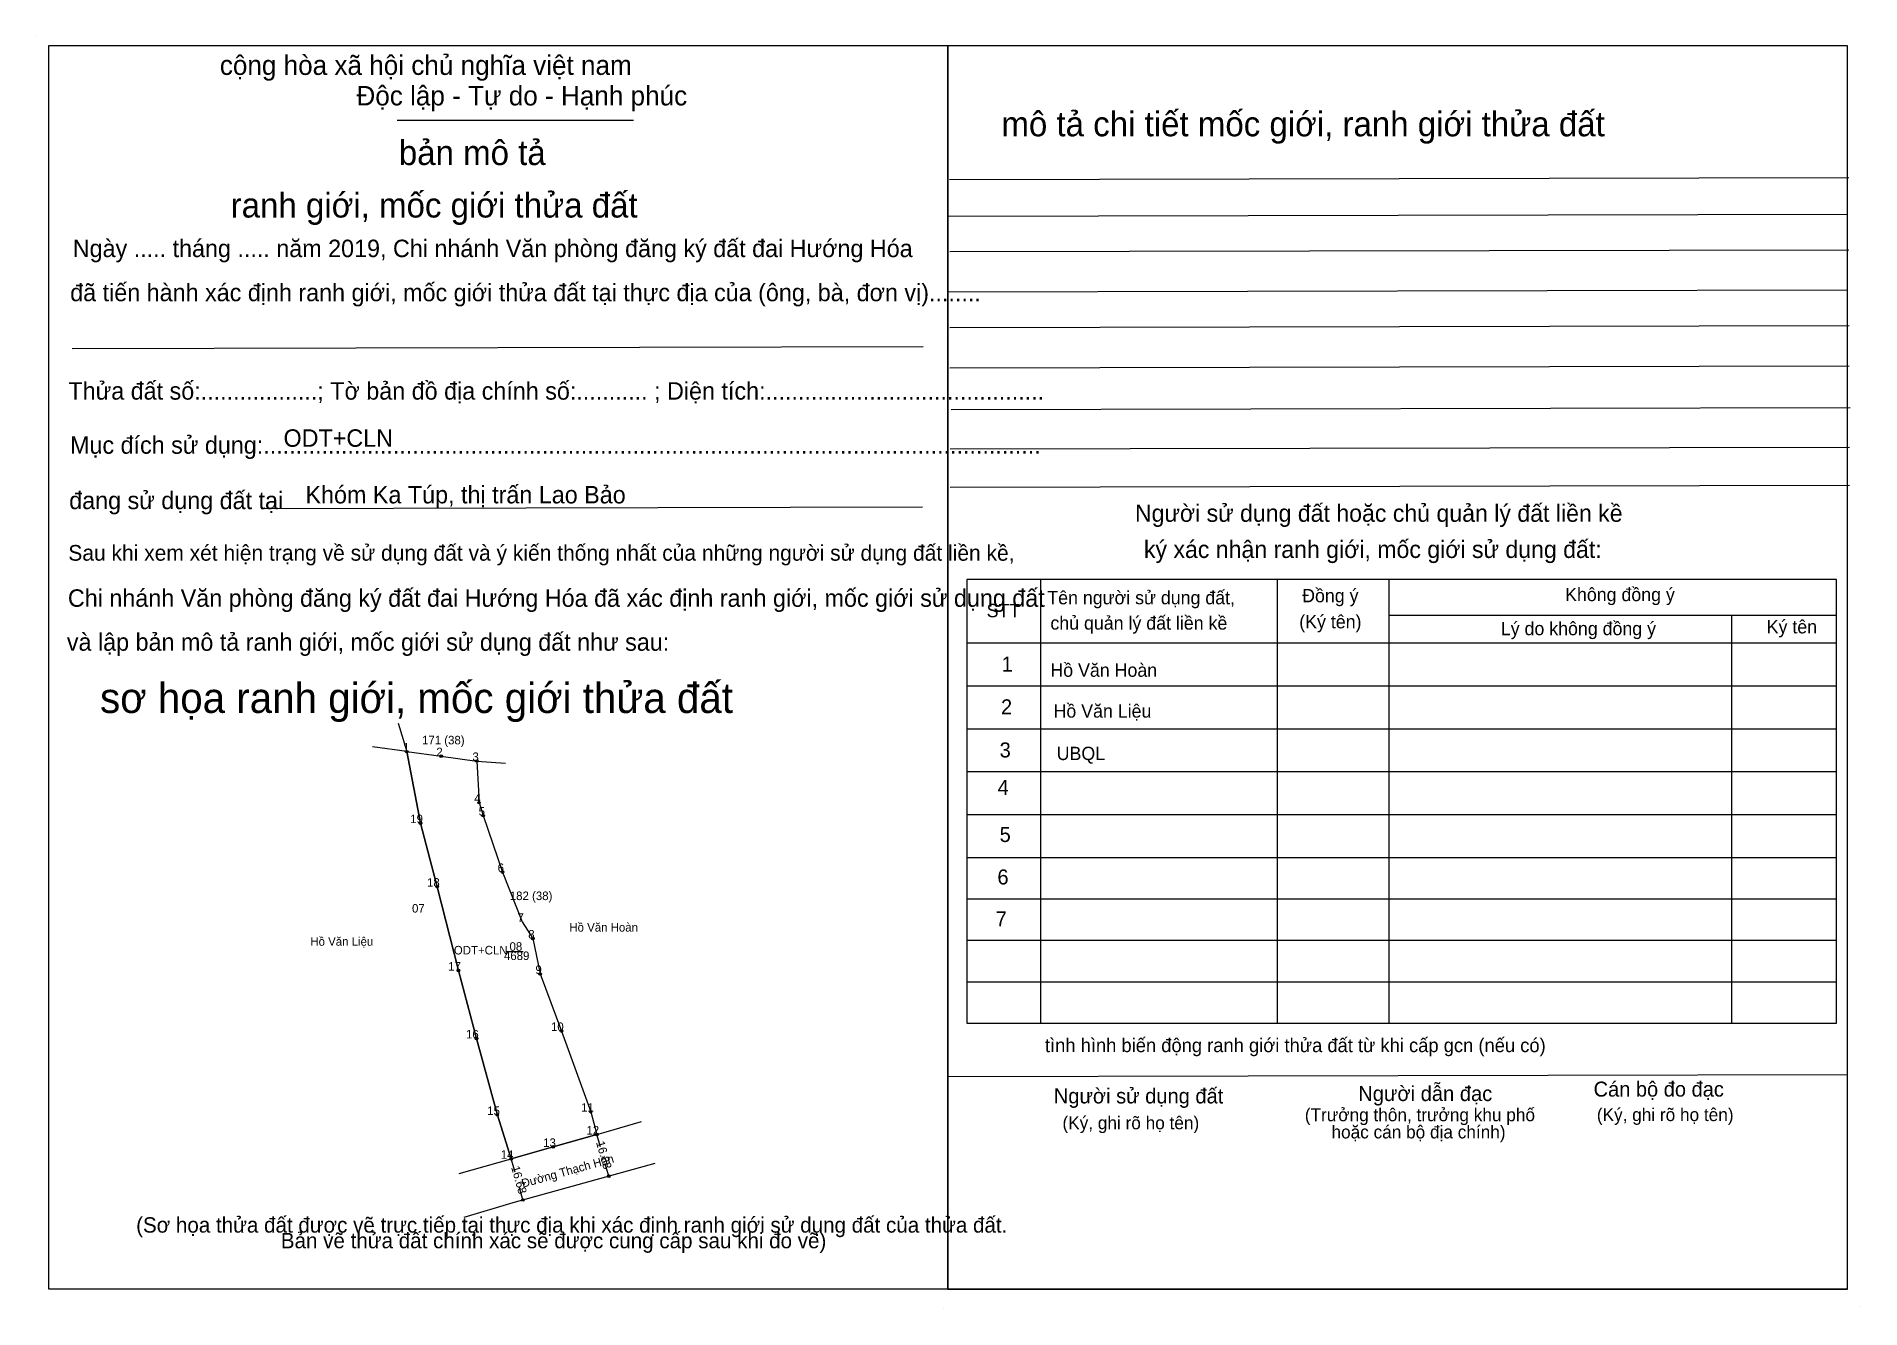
# Model space of a CAD drawing. Extents: x 533202 to 536313, y 1836053 to 1836662.
# Drawn here: x 533202 to 534056, y 1836053 to 1836648 of the extents above; entities that cross this region are included whole.
import ezdxf

# ---------------------------------------------------------------- set-up
doc = ezdxf.new("R2010")
doc.units = 0
for name, color, linetype in [('Level 1', 7, 'Continuous'), ('Level 10', 7, 'Continuous'), ('Level 16', 7, 'Continuous'), ('Level 2', 7, 'Continuous'), ('Level 32', 7, 'Continuous'), ('Level 40', 7, 'Continuous'), ('Level 63', 7, 'Continuous')]:
    doc.layers.add(name, color=color, linetype=linetype)

msp = doc.modelspace()

# ---------------------------------------------------------------- texts
at = {"layer": 'Level 1'}
for s, height, p in [('ODT+CLN', 4, (533397.75, 1836218.83)), ('08', 4, (533423.81, 1836220.55)), ('4689', 4, (533421.2, 1836216.21)), ('(Sơ họa thửa đất được vẽ trực tiếp tại thực địa khi xác định ranh giới sử dụng đất của thửa đất.', 7.2, (533249.09, 1836088.68)), (' Bản vẽ thửa đất chính xác sẽ được cung cấp sau khi đo vẽ)', 7.2, (533314.13, 1836081.36))]:
    msp.add_text(s, height=height, dxfattribs=at).set_placement(p)
at = {"layer": 'Level 16'}
for s, height, p in [('Ngày ..... tháng ..... năm 2019, Chi nhánh Văn phòng đăng ký đất đai Hướng Hóa', 8.16, (533219.45, 1836545.08)), (' đã tiến hành xác định ranh giới, mốc giới thửa đất tại thực địa của (ông, bà, đơn vị)........', 8.1598, (533215.21, 1836524.44)), ('Thửa đất số:..................; Tờ bản đồ địa chính số:........... ; Diện tích:...........................................', 8.15976, (533217.41, 1836478.4)), ('Mục đích sử dụng:........................................................................................................................', 8.15976, (533218.17, 1836453.08)), ('ODT+CLN', 8.16, (533318.05, 1836456.34)), ('đang sử dụng đất tại', 8.16, (533217.77, 1836427.16)), ('Khóm Ka Túp, thị trấn Lao Bảo', 8.16, (533328.33, 1836429.86)), ('Sau khi xem xét hiện trạng về sử dụng đất và ý kiến thống nhất của những người sử dụng đất liền kề,', 7.3438, (533217.37, 1836403.04)), ('Chi nhánh Văn phòng đăng ký đất đai Hướng Hóa đã xác định ranh giới, mốc giới sử dụng đất', 8.1598, (533217.17, 1836381.48)), (' và lập bản mô tả ranh giới, mốc giới sử dụng đất như sau:', 8.1598, (533213.65, 1836360.92))]:
    msp.add_text(s, height=height, dxfattribs=at).set_placement(p)
at = {"layer": 'Level 2'}
for s, height, p in [('cộng hòa xã hội chủ nghĩa việt nam', 9.1296, (533288.25, 1836630.32)), ('Độc lập - Tự do - Hạnh phúc', 9.1296, (533352.17, 1836616.04)), ('mô tả chi tiết mốc giới, ranh giới thửa đất', 11.5577, (533653.97, 1836601.6)), ('bản mô tả', 11.559, (533372.01, 1836588.16)), ('ranh giới, mốc giới thửa đất', 11.5589, (533293.33, 1836563.6)), ('Người sử dụng đất hoặc chủ quản lý đất liền kề ', 8.0801, (533716.45, 1836421.24)), ('ký xác nhận ranh giới, mốc giới sử dụng đất:', 8.0801, (533720.65, 1836404.32)), ('Tên người sử dụng đất,', 6.2208, (533675.45, 1836382.64)), ('Đồng ý', 6.221, (533794.69, 1836383.6)), ('Không đồng ý', 6.2208, (533917.73, 1836384.12)), ('STT', 6.221, (533647.05, 1836376.6)), ('chủ quản lý đất liền kề', 6.2208, (533676.89, 1836370.8)), ('(Ký tên)', 6.221, (533793.33, 1836371.4)), ('Lý do không đồng ý', 6.2208, (533887.65, 1836368.2)), ('Ký tên', 6.221, (534012.05, 1836369.04)), ('1', 7.02, (533654.09, 1836351.2)), ('Hồ Văn Hoàn', 6.22, (533676.89, 1836348.74)), ('sơ họa ranh giới, mốc giới thửa đất', 14.1067, (533232.21, 1836331.8)), ('2', 7.02, (533653.77, 1836331.16)), ('Hồ Văn Liệu', 6.22, (533678.36, 1836329.62)), ('3', 7.02, (533653.13, 1836311)), ('UBQL', 6.22, (533679.83, 1836309.77)), ('4', 7.02, (533652.17, 1836293.48)), ('5', 7.02, (533653.13, 1836271.44)), ('6', 7.02, (533652.09, 1836251.56)), ('Hồ Văn Hoàn', 4, (533451.8, 1836229.52)), ('7', 7.04, (533651.25, 1836231.92)), ('Hồ Văn Liệu', 4, (533330.61, 1836222.91)), ('tình hình biến động ranh giới thửa đất từ khi cấp gcn (nếu có)', 6.421, (533674.33, 1836173.12)), ('Người sử dụng đất', 7.0238, (533678.49, 1836149.12)), ('Người dẫn đạc', 7.0399, (533820.93, 1836150.24)), ('Cán bộ đo đạc', 7.008, (533931.05, 1836152.32)), ('(Trưởng thôn, trưởng khu phố', 6.0199, (533795.93, 1836140.8)), ('(Ký, ghi rõ họ tên)', 6.0202, (533932.57, 1836140.88)), ('(Ký, ghi rõ họ tên)', 6.0202, (533682.53, 1836137.04)), ('hoặc cán bộ địa chính)', 6.0199, (533808.41, 1836132.76))]:
    msp.add_text(s, height=height, dxfattribs=at).set_placement(p)
at = {"layer": 'Level 32'}
for s, p in [('171 (38)', (533382.86, 1836317.11)), ('182 (38)', (533423.93, 1836244.26)), ('07', (533378.18, 1836238.43))]:
    msp.add_text(s, height=4, dxfattribs=at).set_placement(p)
at = {"layer": 'Level 63'}
for s, p in [(' 1', (533372.46, 1836313.71)), (' 2', (533388.08, 1836311.57)), (' 3', (533404.96, 1836309.33)), (' 4', (533405.78, 1836289.87)), (' 19', (533375.86, 1836280.27)), (' 5', (533407.87, 1836283.8)), (' 6', (533416.77, 1836257.37)), (' 18', (533383.7, 1836250.51)), (' 7', (533426.07, 1836234.07)), (' 8', (533431.07, 1836226.26)), (' 17', (533393.64, 1836211.29)), (' 9', (533434.43, 1836209.71)), (' 16', (533401.95, 1836179.52)), (' 10', (533441.72, 1836183.01)), (' 15', (533411.87, 1836143.71)), (' 11', (533455.87, 1836145.25)), (' 12', (533458.33, 1836134.58)), (' 13', (533438.06, 1836128.78)), (' 14', (533418.22, 1836123.21))]:
    msp.add_text(s, height=4, dxfattribs=at).set_placement(p)
for s, rotation, p in [('16.88', 285.82746, (533464.26, 1836130.9)), ('16.68', 285.82746, (533424.52, 1836119.28)), ('Đường Thạch Hãn', 15.49637, (533430.05, 1836109.66))]:
    msp.add_text(s, height=4, rotation=rotation, dxfattribs=at).set_placement(p)

# ---------------------------------------------------------------- linework, layer by layer
at = {"layer": 'Level 1'}
for p, q in [((533629.65, 1836581.4), (534050.41, 1836582.32)), ((533629.25, 1836564.28), (534050.01, 1836565.2)), ((533629.77, 1836547.64), (534050.53, 1836548.56)), ((533628.85, 1836528.8), (534049.61, 1836529.72)), ((533629.81, 1836512.16), (534050.57, 1836513.08)), ((533219.17, 1836502.32), (533617.37, 1836503.2)), ((533629.85, 1836493.24), (534050.61, 1836494.16)), ((533630.41, 1836473.8), (534051.17, 1836474.72)), ((533629.97, 1836455.32), (534050.73, 1836456.24)), ((533629.97, 1836437.4), (534050.73, 1836438.32)), ((533307.61, 1836427.52), (533617.05, 1836428.2)), ((533629.13, 1836161.8), (534049.89, 1836162.72))]:
    msp.add_line(p, q, dxfattribs=at)
for points in [[(533208.21, 1836644.12), (534049.69, 1836644.12), (534049.69, 1836062.16), (533208.21, 1836062.16)], [(533375.77, 1836313.71), (533391.83, 1836311.57), (533408.52, 1836309.33), (533409.54, 1836289.87), (533411.48, 1836283.8), (533420.52, 1836257.37), (533429.69, 1836234.07), (533434.68, 1836226.26), (533438.12, 1836209.71), (533448.11, 1836183.01), (533461.81, 1836145.25), (533464.7, 1836134.58), (533444.24, 1836128.78), (533424.61, 1836123.21), (533418.11, 1836143.71), (533408.33, 1836179.52), (533399.88, 1836211.29), (533389.94, 1836250.51), (533382.18, 1836280.27)]]:
    msp.add_lwpolyline(points, close=True, dxfattribs=at)
at = {"layer": 'Level 10'}
for p, q in [((533371.74, 1836327.01), (533375.77, 1836313.71)), ((533375.77, 1836313.71), (533359.62, 1836315.91)), ((533375.77, 1836313.71), (533391.83, 1836311.57)), ((533391.83, 1836311.57), (533408.52, 1836309.33)), ((533408.52, 1836309.33), (533421.89, 1836308.29))]:
    msp.add_line(p, q, dxfattribs=at)
at = {"layer": 'Level 2'}
for p, q in [((533202.46, 1836648.3), (533202.46, 1836648.3)), ((533371.25, 1836609.19), (533481.86, 1836609.19)), ((534044.76, 1836394.3), (533637.79, 1836394.3)), ((533637.79, 1836394.3), (533637.79, 1836186.66)), ((533672.22, 1836394.3), (533672.22, 1836186.66)), ((533782.93, 1836394.3), (533782.93, 1836186.66)), ((533835.31, 1836394.3), (533835.31, 1836186.66)), ((534044.76, 1836186.66), (534044.76, 1836394.3)), ((533835.31, 1836377.54), (534044.76, 1836377.54)), ((533995.59, 1836377.54), (533995.59, 1836186.66)), ((533637.79, 1836364.6), (534044.76, 1836364.6)), ((533637.79, 1836344.53), (534044.76, 1836344.53)), ((533637.79, 1836324.46), (534044.76, 1836324.46)), ((533637.79, 1836304.4), (534044.76, 1836304.4)), ((533637.79, 1836284.33), (534044.76, 1836284.33)), ((533637.79, 1836264.26), (534044.76, 1836264.26)), ((533637.79, 1836244.86), (534044.76, 1836244.86)), ((533637.79, 1836225.46), (534044.76, 1836225.46)), ((533637.79, 1836206.06), (534044.76, 1836206.06)), ((533637.79, 1836186.66), (534044.76, 1836186.66)), ((533626.69, 1836053.18), (533626.69, 1836053.18)), ((534055.95, 1836053.89), (534055.95, 1836053.89))]:
    msp.add_line(p, q, dxfattribs=at)
for points in [[(533208.22, 1836062.16), (533208.2, 1836062.16), (533208.2, 1836644.11), (533628.95, 1836644.11), (533628.95, 1836644.09)], [(533628.95, 1836644.09), (533628.95, 1836062.16), (533208.22, 1836062.16)], [(533628.95, 1836644.1), (534049.7, 1836644.1), (534049.7, 1836062.15)], [(534049.7, 1836062.15), (533628.95, 1836062.15), (533628.95, 1836644.09)], [(533628.96, 1836644.1), (534049.71, 1836644.1), (534049.71, 1836062.15), (534049.7, 1836062.15)], [(534049.7, 1836062.15), (533628.96, 1836062.15), (533628.96, 1836644.09)]]:
    msp.add_lwpolyline(points, dxfattribs=at)
at = {"layer": 'Level 40'}
for p, q in [((533375.77, 1836313.71), (533382.18, 1836280.27)), ((533408.52, 1836309.33), (533409.54, 1836289.87)), ((533409.54, 1836289.87), (533411.48, 1836283.8)), ((533411.48, 1836283.8), (533420.52, 1836257.37)), ((533382.18, 1836280.27), (533389.94, 1836250.51)), ((533420.52, 1836257.37), (533429.69, 1836234.07)), ((533389.94, 1836250.51), (533399.88, 1836211.29)), ((533429.69, 1836234.07), (533434.68, 1836226.26)), ((533434.68, 1836226.26), (533438.12, 1836209.71)), ((533399.88, 1836211.29), (533408.33, 1836179.52)), ((533438.12, 1836209.71), (533448.11, 1836183.01)), ((533408.33, 1836179.52), (533418.11, 1836143.71)), ((533448.11, 1836183.01), (533461.81, 1836145.25)), ((533418.11, 1836143.71), (533424.61, 1836123.21)), ((533461.81, 1836145.25), (533464.7, 1836134.58))]:
    msp.add_line(p, q, dxfattribs=at)
for points in [[(533464.7, 1836134.58), (533468.99, 1836135.79), (533485.56, 1836140.63)], [(533424.61, 1836123.21), (533444.24, 1836128.78)], [(533444.24, 1836128.78), (533464.7, 1836134.58)], [(533400.25, 1836116.31), (533424.61, 1836123.21)], [(533491.83, 1836121.08), (533425.35, 1836102.65), (533402.4, 1836095.78)]]:
    msp.add_lwpolyline(points, dxfattribs=at)
at = {"layer": 'Level 63'}
for p, q in [((533422.52, 1836220.22), (533430.22, 1836220.22)), ((533466.33, 1836128.82), (533464.7, 1836134.58)), ((533426.39, 1836116.94), (533424.61, 1836123.21)), ((533470.22, 1836115.09), (533468.6, 1836120.83)), ((533430.07, 1836103.95), (533428.43, 1836109.75))]:
    msp.add_line(p, q, dxfattribs=at)
for centre in [(533375.77, 1836313.71), (533391.83, 1836311.57), (533408.52, 1836309.33), (533409.54, 1836289.87), (533411.48, 1836283.8), (533382.18, 1836280.27), (533420.52, 1836257.37), (533389.94, 1836250.51), (533434.68, 1836226.26), (533399.88, 1836211.29), (533438.12, 1836209.71), (533408.33, 1836179.52), (533448.11, 1836183.01), (533461.81, 1836145.25), (533418.11, 1836143.71), (533444.24, 1836128.78), (533464.7, 1836134.58), (533464.7, 1836134.58), (533424.61, 1836123.21), (533470.22, 1836115.09), (533430.07, 1836103.95)]:
    msp.add_circle(centre, 0.6, dxfattribs=at)

msp.set_redraw_order([(e.dxf.handle, doc.entitydb.next_handle()) for e in msp.query("TEXT MTEXT ATTDEF DIMENSION ARC_DIMENSION")])  # texts and dimensions are drawn at this point

doc.saveas('drawing.dxf')
